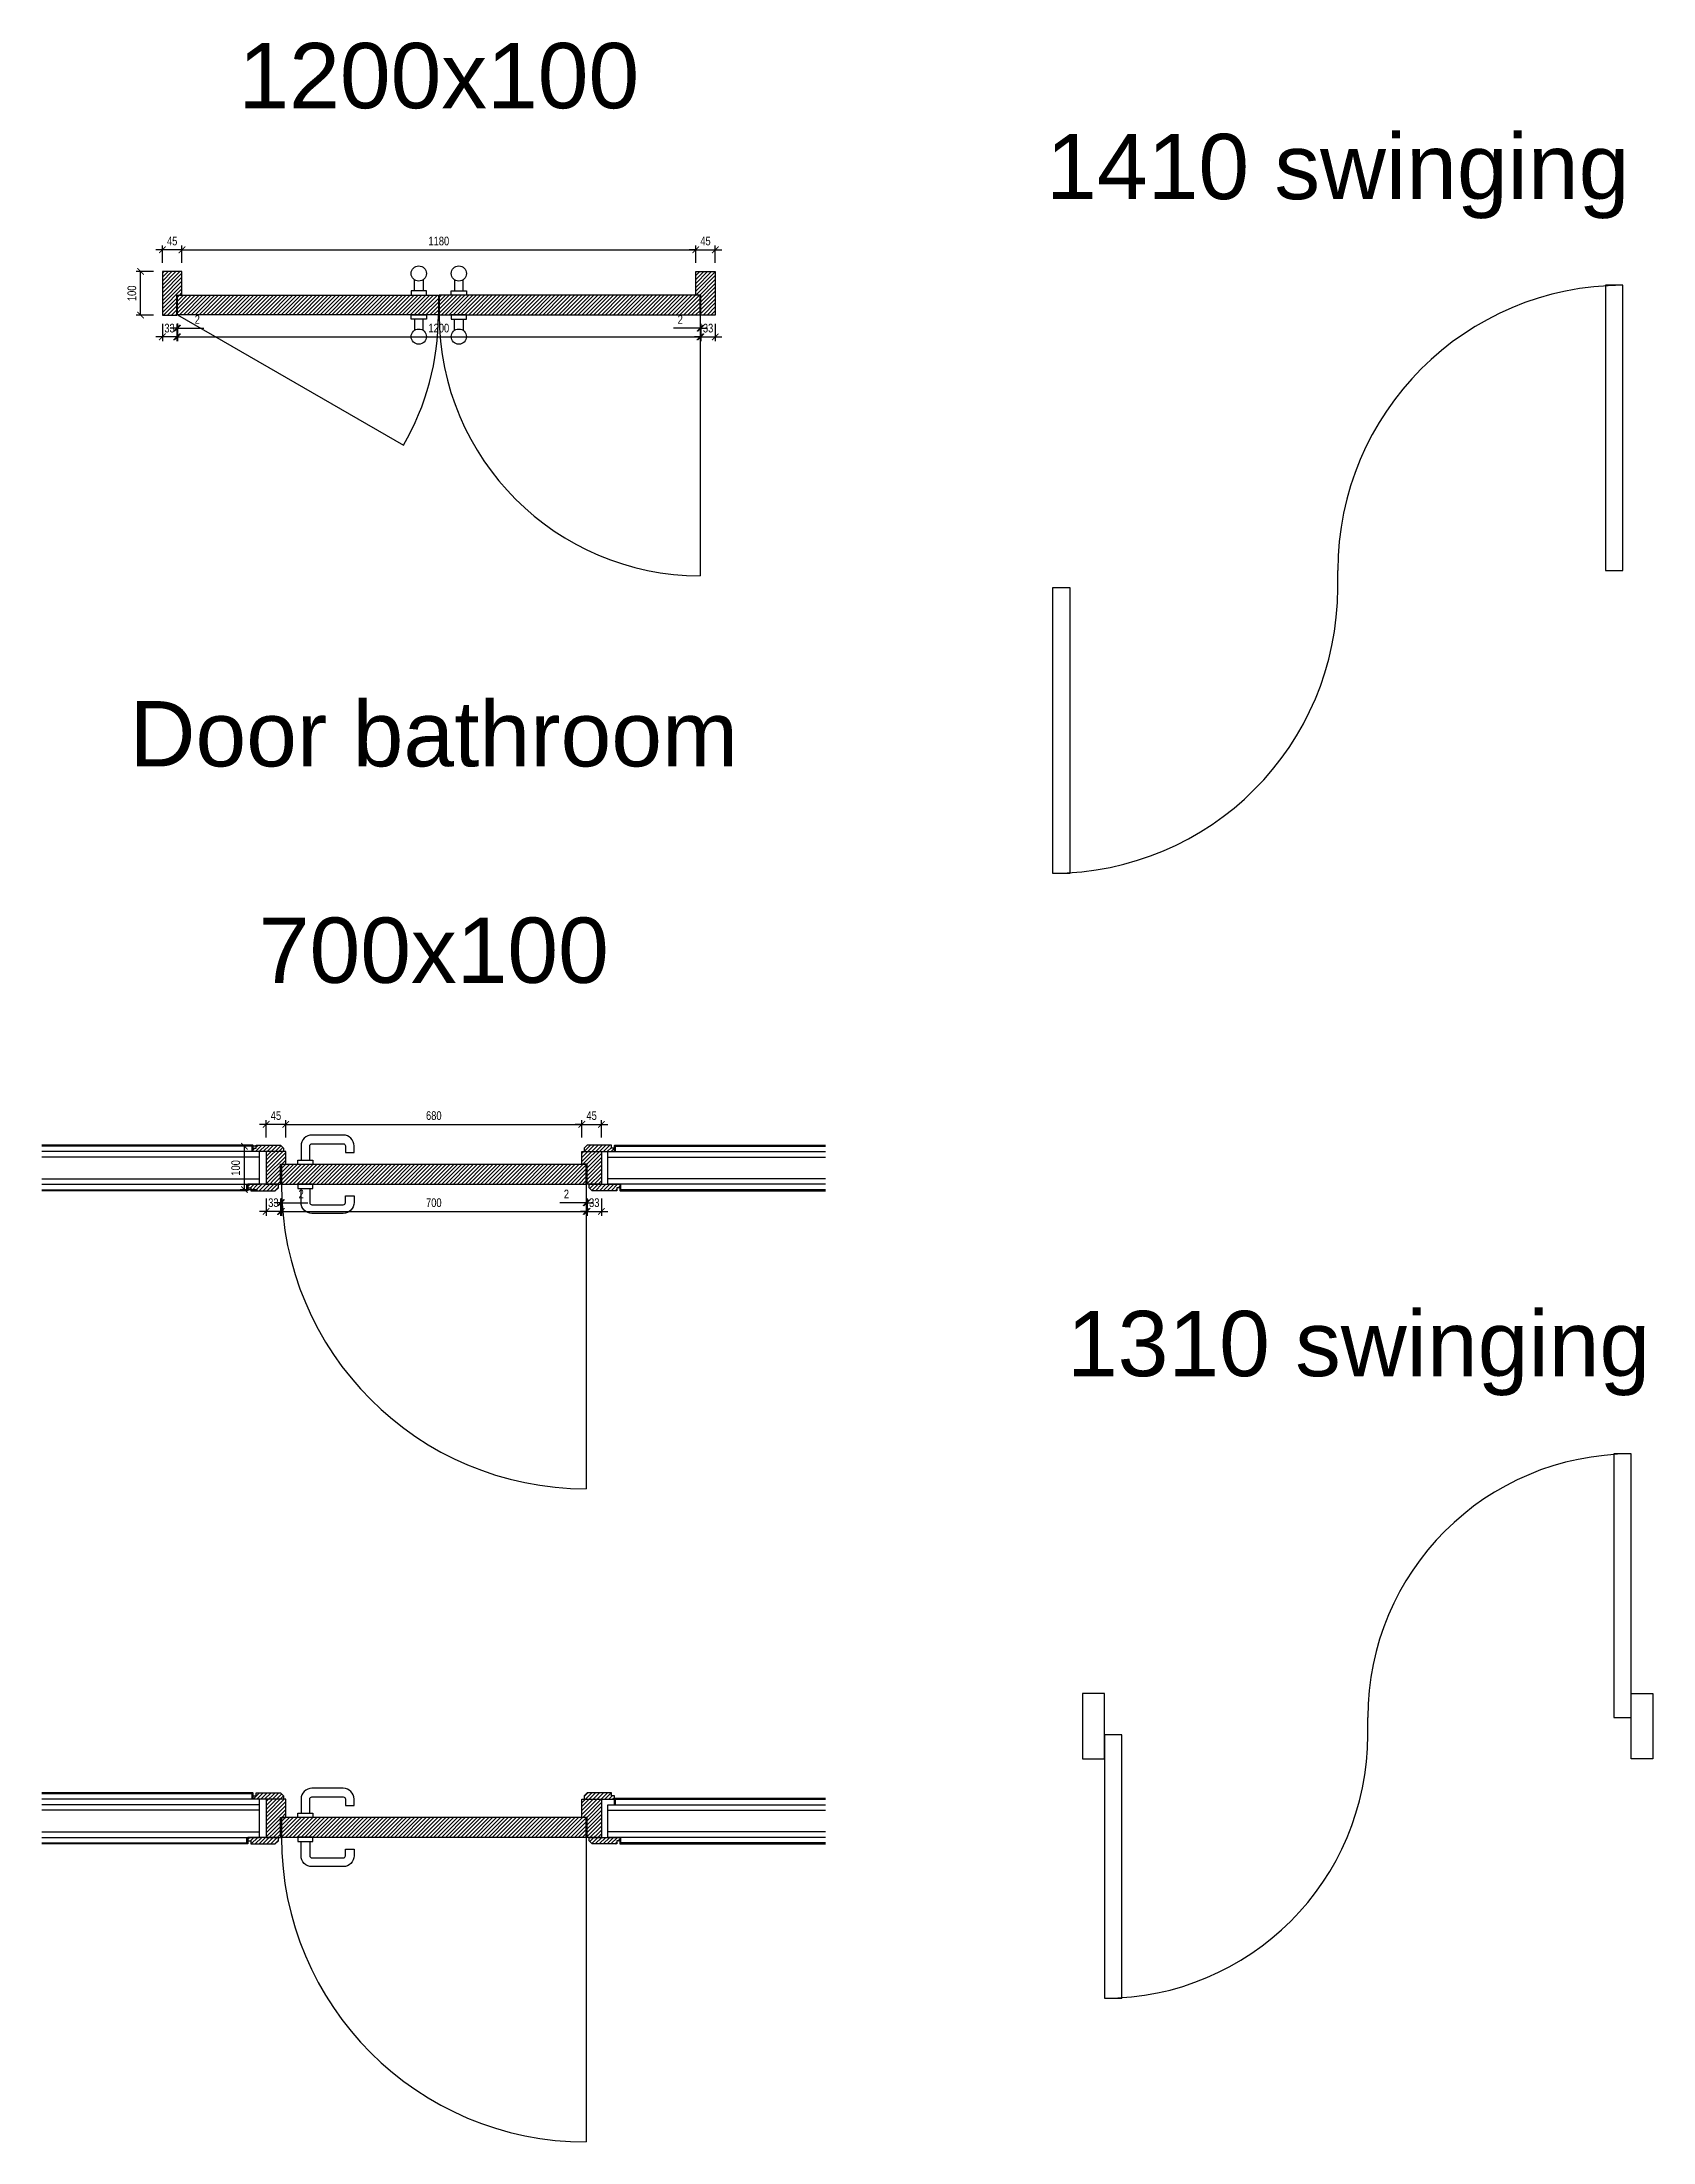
# Model space of a CAD drawing. Header units: millimetres. Extents: x 585 to 19233, y 2366 to 15159.
# Drawn here: x 12213 to 15914, y 4509 to 9332 of the extents above; entities that cross this region are included whole.
import ezdxf
from ezdxf.enums import TextEntityAlignment as Align

# ---------------------------------------------------------------- set-up
doc = ezdxf.new("R2010")
doc.units = ezdxf.units.MM
for name, color, linetype in [('AR doors', 4, 'Continuous'), ('AR doors dim', 4, 'Continuous'), ('AR wall', 5, 'Continuous')]:
    doc.layers.add(name, color=color, linetype=linetype)
doc.styles.add('Arial', font='arial.ttf')
doc.styles.add('Romrust', font='romrust.shx', dxfattribs={"width": 0.8})
doc.dimstyles.new('II 10', dxfattribs={"dimscale": 10, "dimtxt": 2, "dimasz": 1.5, "dimexe": 1, "dimexo": 2, "dimgap": 1, "dimtad": 1, "dimdec": 0, "dimzin": 9, "dimdsep": 46, "dimtxsty": 'Romrust', "dimblk": 'ARCHTICK', "dimcen": 0, "dimclrt": 3, "dimadec": 0, "dimazin": 0, "dimtfac": 0.666667, "dimtdec": 0, "dimtix": 1, "dimtmove": 0, "dimatfit": 0, "dimfxl": 1, "dimtvp": 1, "dimtolj": 1, "dimarcsym": 0})

msp = doc.modelspace()

# ---------------------------------------------------------------- texts
at = {"layer": 'Defpoints', "style": 'Arial'}
for s, p in [('1200x100', (13124.7, 9254.4)), ('1410 swinging', (15189.5, 9027)), ('Door bathroom', (13113.2, 7745.9)), ('700x100', (13113.2, 7245.9)), ('1310 swinging', (15237.2, 6323.9))]:
    msp.add_text(s, height=150, dxfattribs=at).set_placement(p, align=Align.MIDDLE)

# ---------------------------------------------------------------- blocks, each defined once
blk = doc.blocks.new('_ArchTick')
at = {"color": 0, "linetype": 'ByBlock', "lineweight": 0, "const_width": 0.15}
blk.add_lwpolyline([(-0.5, -0.5), (0.5, 0.5)], dxfattribs=at)
blk = doc.blocks.new('*D150')
at = {"layer": 'AR doors dim', "color": 0, "lineweight": -2, "transparency": 16777216}
for p, q in [((12763.2, 6676.4), (12763.2, 6635.9)), ((13463.2, 6676.4), (13463.2, 6635.9)), ((12763.2, 6645.9), (13463.2, 6645.9))]:
    blk.add_line(p, q, dxfattribs=at)
at = {"layer": 'Defpoints', "color": 0, "transparency": 16777216}
for p in [(12763.2, 6696.4), (13463.2, 6696.4), (13463.2, 6645.9)]:
    blk.add_point(p, dxfattribs=at)
at = {"layer": 'AR doors dim', "color": 0, "lineweight": -2, "transparency": 16777216, "xscale": 15, "yscale": 15, "zscale": 15, "rotation": 180}
blk.add_blockref('_ArchTick', (12763.2, 6645.9), dxfattribs=at)
at = {"layer": 'AR doors dim', "color": 0, "lineweight": -2, "transparency": 16777216, "xscale": 15, "yscale": 15, "zscale": 15}
blk.add_blockref('_ArchTick', (13463.2, 6645.9), dxfattribs=at)
at = {"layer": 'AR doors dim', "color": 3, "transparency": 16777216, "insert": (13113.2, 6665.9), "char_height": 20, "attachment_point": 5, "style": 'Romrust'}
blk.add_mtext('\\A1;700', dxfattribs=at)
blk = doc.blocks.new('*D151')
at = {"layer": 'AR doors dim', "color": 0, "lineweight": -2, "transparency": 16777216}
for p, q in [((12728.2, 6675.9), (12728.2, 6635.9)), ((12761.2, 6675.9), (12761.2, 6635.9)), ((12728.2, 6645.9), (12713.2, 6645.9)), ((12761.2, 6645.9), (12728.2, 6645.9)), ((12761.2, 6645.9), (12776.2, 6645.9))]:
    blk.add_line(p, q, dxfattribs=at)
at = {"layer": 'Defpoints', "color": 0, "transparency": 16777216}
for p in [(12728.2, 6695.9), (12761.2, 6695.9), (12728.2, 6645.9)]:
    blk.add_point(p, dxfattribs=at)
at = {"layer": 'AR doors dim', "color": 0, "lineweight": -2, "transparency": 16777216, "xscale": 15, "yscale": 15, "zscale": 15}
blk.add_blockref('_ArchTick', (12728.2, 6645.9), dxfattribs=at)
at = {"layer": 'AR doors dim', "color": 0, "lineweight": -2, "transparency": 16777216, "xscale": 15, "yscale": 15, "zscale": 15, "rotation": 180}
blk.add_blockref('_ArchTick', (12761.2, 6645.9), dxfattribs=at)
at = {"layer": 'AR doors dim', "color": 3, "transparency": 16777216, "insert": (12744.7, 6665.9), "char_height": 20, "attachment_point": 5, "style": 'Romrust'}
blk.add_mtext('\\A1;33', dxfattribs=at)
blk = doc.blocks.new('*D152')
at = {"layer": 'AR doors dim', "color": 0, "lineweight": -2, "transparency": 16777216}
for p, q in [((12761.2, 6665.9), (12746.2, 6665.9)), ((12761.2, 6675.9), (12761.2, 6655.9)), ((12761.2, 6665.9), (12763.2, 6665.9)), ((12763.2, 6676.4), (12763.2, 6655.9)), ((12763.2, 6665.9), (12823.9, 6665.9))]:
    blk.add_line(p, q, dxfattribs=at)
at = {"layer": 'Defpoints', "color": 0, "transparency": 16777216}
for p in [(12761.2, 6695.9), (12763.2, 6696.4), (12763.2, 6665.9)]:
    blk.add_point(p, dxfattribs=at)
at = {"layer": 'AR doors dim', "color": 0, "lineweight": -2, "transparency": 16777216, "xscale": 15, "yscale": 15, "zscale": 15}
blk.add_blockref('_ArchTick', (12761.2, 6665.9), dxfattribs=at)
at = {"layer": 'AR doors dim', "color": 0, "lineweight": -2, "transparency": 16777216, "xscale": 15, "yscale": 15, "zscale": 15, "rotation": 180}
blk.add_blockref('_ArchTick', (12763.2, 6665.9), dxfattribs=at)
at = {"layer": 'AR doors dim', "color": 3, "transparency": 16777216, "insert": (12808.6, 6685.9), "char_height": 20, "attachment_point": 5, "style": 'Romrust'}
blk.add_mtext('\\A1;2', dxfattribs=at)
blk = doc.blocks.new('*D153')
at = {"layer": 'AR doors dim', "color": 0, "lineweight": -2, "transparency": 16777216}
for p, q in [((12773.2, 6815.9), (12773.2, 6855.9)), ((13453.2, 6815.9), (13453.2, 6855.9)), ((12773.2, 6845.9), (13453.2, 6845.9))]:
    blk.add_line(p, q, dxfattribs=at)
at = {"layer": 'Defpoints', "color": 0, "transparency": 16777216}
for p in [(13453.2, 6845.9), (12773.2, 6795.9), (13453.2, 6795.9)]:
    blk.add_point(p, dxfattribs=at)
at = {"layer": 'AR doors dim', "color": 0, "lineweight": -2, "transparency": 16777216, "xscale": 15, "yscale": 15, "zscale": 15, "rotation": 180}
blk.add_blockref('_ArchTick', (12773.2, 6845.9), dxfattribs=at)
at = {"layer": 'AR doors dim', "color": 0, "lineweight": -2, "transparency": 16777216, "xscale": 15, "yscale": 15, "zscale": 15}
blk.add_blockref('_ArchTick', (13453.2, 6845.9), dxfattribs=at)
at = {"layer": 'AR doors dim', "color": 3, "transparency": 16777216, "insert": (13113.2, 6865.9), "char_height": 20, "attachment_point": 5, "style": 'Romrust'}
blk.add_mtext('\\A1;680', dxfattribs=at)
blk = doc.blocks.new('*D154')
at = {"layer": 'AR doors dim', "color": 0, "lineweight": -2, "transparency": 16777216}
for p, q in [((13453.2, 6815.9), (13453.2, 6855.9)), ((13498.2, 6815.9), (13498.2, 6855.9)), ((13453.2, 6845.9), (13438.2, 6845.9)), ((13453.2, 6845.9), (13498.2, 6845.9)), ((13498.2, 6845.9), (13513.2, 6845.9))]:
    blk.add_line(p, q, dxfattribs=at)
at = {"layer": 'Defpoints', "color": 0, "transparency": 16777216}
for p in [(13498.2, 6845.9), (13453.2, 6795.9), (13498.2, 6795.9)]:
    blk.add_point(p, dxfattribs=at)
at = {"layer": 'AR doors dim', "color": 0, "lineweight": -2, "transparency": 16777216, "xscale": 15, "yscale": 15, "zscale": 15}
blk.add_blockref('_ArchTick', (13453.2, 6845.9), dxfattribs=at)
at = {"layer": 'AR doors dim', "color": 0, "lineweight": -2, "transparency": 16777216, "xscale": 15, "yscale": 15, "zscale": 15, "rotation": 180}
blk.add_blockref('_ArchTick', (13498.2, 6845.9), dxfattribs=at)
at = {"layer": 'AR doors dim', "color": 3, "transparency": 16777216, "insert": (13475.7, 6865.9), "char_height": 20, "attachment_point": 5, "style": 'Romrust'}
blk.add_mtext('\\A1;45', dxfattribs=at)
blk = doc.blocks.new('*D155')
at = {"layer": 'AR doors dim', "color": 0, "lineweight": -2, "transparency": 16777216}
for p, q in [((12728.2, 6815.9), (12728.2, 6855.9)), ((12773.2, 6815.9), (12773.2, 6855.9)), ((12728.2, 6845.9), (12713.2, 6845.9)), ((12773.2, 6845.9), (12728.2, 6845.9)), ((12773.2, 6845.9), (12788.2, 6845.9))]:
    blk.add_line(p, q, dxfattribs=at)
at = {"layer": 'Defpoints', "color": 0, "transparency": 16777216}
for p in [(12728.2, 6845.9), (12728.2, 6795.9), (12773.2, 6795.9)]:
    blk.add_point(p, dxfattribs=at)
at = {"layer": 'AR doors dim', "color": 0, "lineweight": -2, "transparency": 16777216, "xscale": 15, "yscale": 15, "zscale": 15}
blk.add_blockref('_ArchTick', (12728.2, 6845.9), dxfattribs=at)
at = {"layer": 'AR doors dim', "color": 0, "lineweight": -2, "transparency": 16777216, "xscale": 15, "yscale": 15, "zscale": 15, "rotation": 180}
blk.add_blockref('_ArchTick', (12773.2, 6845.9), dxfattribs=at)
at = {"layer": 'AR doors dim', "color": 3, "transparency": 16777216, "insert": (12750.7, 6865.9), "char_height": 20, "attachment_point": 5, "style": 'Romrust'}
blk.add_mtext('\\A1;45', dxfattribs=at)
blk = doc.blocks.new('*D156')
at = {"layer": 'AR doors dim', "color": 0, "lineweight": -2, "transparency": 16777216}
for p, q in [((12708.2, 6795.9), (12668.2, 6795.9)), ((12678.2, 6695.9), (12678.2, 6795.9)), ((12708.2, 6695.9), (12668.2, 6695.9))]:
    blk.add_line(p, q, dxfattribs=at)
at = {"layer": 'Defpoints', "color": 0, "transparency": 16777216}
for p in [(12678.2, 6795.9), (12728.2, 6795.9), (12728.2, 6695.9)]:
    blk.add_point(p, dxfattribs=at)
at = {"layer": 'AR doors dim', "color": 0, "lineweight": -2, "transparency": 16777216, "xscale": 15, "yscale": 15, "zscale": 15}
for p, rotation in [((12678.2, 6795.9), 90), ((12678.2, 6695.9), 270)]:
    blk.add_blockref('_ArchTick', p, dxfattribs=dict(at, rotation=rotation))
at = {"layer": 'AR doors dim', "color": 3, "transparency": 16777216, "insert": (12658.2, 6745.9), "char_height": 20, "attachment_point": 5, "rotation": 90, "style": 'Romrust'}
blk.add_mtext('\\A1;100', dxfattribs=at)
blk = doc.blocks.new('*D157')
at = {"layer": 'AR doors dim', "color": 0, "lineweight": -2, "transparency": 16777216}
for p, q in [((13465.2, 6675.9), (13465.2, 6635.9)), ((13498.2, 6675.9), (13498.2, 6635.9)), ((13465.2, 6645.9), (13450.2, 6645.9)), ((13465.2, 6645.9), (13498.2, 6645.9)), ((13498.2, 6645.9), (13513.2, 6645.9))]:
    blk.add_line(p, q, dxfattribs=at)
at = {"layer": 'Defpoints', "color": 0, "transparency": 16777216}
for p in [(13465.2, 6695.9), (13498.2, 6695.9), (13498.2, 6645.9)]:
    blk.add_point(p, dxfattribs=at)
at = {"layer": 'AR doors dim', "color": 0, "lineweight": -2, "transparency": 16777216, "xscale": 15, "yscale": 15, "zscale": 15}
blk.add_blockref('_ArchTick', (13465.2, 6645.9), dxfattribs=at)
at = {"layer": 'AR doors dim', "color": 0, "lineweight": -2, "transparency": 16777216, "xscale": 15, "yscale": 15, "zscale": 15, "rotation": 180}
blk.add_blockref('_ArchTick', (13498.2, 6645.9), dxfattribs=at)
at = {"layer": 'AR doors dim', "color": 3, "transparency": 16777216, "insert": (13481.7, 6665.9), "char_height": 20, "attachment_point": 5, "style": 'Romrust'}
blk.add_mtext('\\A1;33', dxfattribs=at)
blk = doc.blocks.new('*D158')
at = {"layer": 'AR doors dim', "color": 0, "lineweight": -2, "transparency": 16777216}
for p, q in [((13463.2, 6665.9), (13402.6, 6665.9)), ((13463.2, 6676.4), (13463.2, 6655.9)), ((13465.2, 6665.9), (13463.2, 6665.9)), ((13465.2, 6675.9), (13465.2, 6655.9)), ((13465.2, 6665.9), (13480.2, 6665.9))]:
    blk.add_line(p, q, dxfattribs=at)
at = {"layer": 'Defpoints', "color": 0, "transparency": 16777216}
for p in [(13463.2, 6696.4), (13463.2, 6665.9), (13465.2, 6695.9)]:
    blk.add_point(p, dxfattribs=at)
at = {"layer": 'AR doors dim', "color": 0, "lineweight": -2, "transparency": 16777216, "xscale": 15, "yscale": 15, "zscale": 15}
blk.add_blockref('_ArchTick', (13463.2, 6665.9), dxfattribs=at)
at = {"layer": 'AR doors dim', "color": 0, "lineweight": -2, "transparency": 16777216, "xscale": 15, "yscale": 15, "zscale": 15, "rotation": 180}
blk.add_blockref('_ArchTick', (13465.2, 6665.9), dxfattribs=at)
at = {"layer": 'AR doors dim', "color": 3, "transparency": 16777216, "insert": (13417.9, 6685.9), "char_height": 20, "attachment_point": 5, "style": 'Romrust'}
blk.add_mtext('\\A1;2', dxfattribs=at)
blk = doc.blocks.new('door bathroom 1200x100 plan')
h = blk.add_hatch()
h.set_pattern_fill('LINE', color=8, scale=2, angle=45, style=0)
h.set_pattern_definition([(45, (-5000, 2500), (-4.490128, 4.490128), [])])
h.paths.add_polyline_path([(1, -49.5), (600, -49.5), (600, -4.5), (1, -4.5)])
h.paths.add_polyline_path([(-1, -49.5), (-600, -49.5), (-600, -4.5), (-1, -4.5)])
h.paths.add_polyline_path([(635, -50), (602, -50), (602, -4), (590, -4), (590, 50), (635, 50)])
h.paths.add_polyline_path([(-635, -50), (-602, -50), (-602, -4), (-590, -4), (-590, 50), (-635, 50)])
at = {"color": 8}
for p, q in [((-600, -49.5), (-81.3, -349)), ((600, -49.5), (600, -648.5))]:
    blk.add_line(p, q, dxfattribs=at)
at = {"color": 0}
for points in [[(-635, -50), (-602, -50), (-602, -4), (-590, -4), (-590, 50), (-635, 50), (-635, -50)], [(635, -50), (602, -50), (602, -4), (590, -4), (590, 50), (635, 50), (635, -50)]]:
    blk.add_lwpolyline(points, dxfattribs=at)
at = {"color": 8}
for points in [[(-28.5, 5.5), (-63.5, 5.5), (-63.5, -4.5), (-28.5, -4.5)], [(28.5, 5.5), (63.5, 5.5), (63.5, -4.5), (28.5, -4.5)], [(-28.5, -59.5), (-63.5, -59.5), (-63.5, -49.5), (-28.5, -49.5)], [(28.5, -59.5), (63.5, -59.5), (63.5, -49.5), (28.5, -49.5)]]:
    blk.add_lwpolyline(points, close=True, dxfattribs=at)
for points in [[(-36, 31.1), (-36, 5.5), (-56, 5.5), (-56, 31.1)], [(36, 31.1), (36, 5.5), (56, 5.5), (56, 31.1)], [(-36, -85.1), (-36, -59.5), (-56, -59.5), (-56, -85.1)], [(36, -85.1), (36, -59.5), (56, -59.5), (56, -85.1)]]:
    blk.add_lwpolyline(points, dxfattribs=at)
at = {"color": 0}
for points in [[(-1, -49.5), (-600, -49.5), (-600, -4.5), (-1, -4.5)], [(1, -49.5), (600, -49.5), (600, -4.5), (1, -4.5)]]:
    blk.add_lwpolyline(points, close=True, dxfattribs=at)
at = {"color": 8}
for centre in [(-46, 45.5), (46, 45.5), (-46, -99.5), (46, -99.5)]:
    blk.add_circle(centre, 17.5, dxfattribs=at)
for centre, start, end in [((-600, -49.5), 330, 0), ((600, -49.5), 180, 270)]:
    blk.add_arc(centre, 599, start, end, dxfattribs=at)
blk = doc.blocks.new('*D159')
at = {"layer": 'AR doors dim', "color": 0, "lineweight": -2, "transparency": 16777216}
for p, q in [((12524.7, 8684.9), (12524.7, 8644.4)), ((13724.7, 8684.9), (13724.7, 8644.4)), ((12524.7, 8654.4), (13724.7, 8654.4))]:
    blk.add_line(p, q, dxfattribs=at)
at = {"layer": 'Defpoints', "color": 0, "transparency": 16777216}
for p in [(12524.7, 8704.9), (13724.7, 8704.9), (13724.7, 8654.4)]:
    blk.add_point(p, dxfattribs=at)
at = {"layer": 'AR doors dim', "color": 0, "lineweight": -2, "transparency": 16777216, "xscale": 15, "yscale": 15, "zscale": 15, "rotation": 180}
blk.add_blockref('_ArchTick', (12524.7, 8654.4), dxfattribs=at)
at = {"layer": 'AR doors dim', "color": 0, "lineweight": -2, "transparency": 16777216, "xscale": 15, "yscale": 15, "zscale": 15}
blk.add_blockref('_ArchTick', (13724.7, 8654.4), dxfattribs=at)
at = {"layer": 'AR doors dim', "color": 3, "transparency": 16777216, "insert": (13124.7, 8674.4), "char_height": 20, "attachment_point": 5, "style": 'Romrust'}
blk.add_mtext('\\A1;1200', dxfattribs=at)
blk = doc.blocks.new('*D160')
at = {"layer": 'AR doors dim', "color": 0, "lineweight": -2, "transparency": 16777216}
for p, q in [((12489.7, 8684.4), (12489.7, 8644.4)), ((12522.7, 8684.4), (12522.7, 8644.4)), ((12489.7, 8654.4), (12474.7, 8654.4)), ((12522.7, 8654.4), (12489.7, 8654.4)), ((12522.7, 8654.4), (12537.7, 8654.4))]:
    blk.add_line(p, q, dxfattribs=at)
at = {"layer": 'Defpoints', "color": 0, "transparency": 16777216}
for p in [(12489.7, 8704.4), (12522.7, 8704.4), (12489.7, 8654.4)]:
    blk.add_point(p, dxfattribs=at)
at = {"layer": 'AR doors dim', "color": 0, "lineweight": -2, "transparency": 16777216, "xscale": 15, "yscale": 15, "zscale": 15}
blk.add_blockref('_ArchTick', (12489.7, 8654.4), dxfattribs=at)
at = {"layer": 'AR doors dim', "color": 0, "lineweight": -2, "transparency": 16777216, "xscale": 15, "yscale": 15, "zscale": 15, "rotation": 180}
blk.add_blockref('_ArchTick', (12522.7, 8654.4), dxfattribs=at)
at = {"layer": 'AR doors dim', "color": 3, "transparency": 16777216, "insert": (12506.2, 8674.4), "char_height": 20, "attachment_point": 5, "style": 'Romrust'}
blk.add_mtext('\\A1;33', dxfattribs=at)
blk = doc.blocks.new('*D161')
at = {"layer": 'AR doors dim', "color": 0, "lineweight": -2, "transparency": 16777216}
for p, q in [((12522.7, 8684.4), (12522.7, 8664.4)), ((12524.7, 8684.9), (12524.7, 8664.4)), ((12522.7, 8674.4), (12507.7, 8674.4)), ((12522.7, 8674.4), (12524.7, 8674.4)), ((12524.7, 8674.4), (12585.3, 8674.4))]:
    blk.add_line(p, q, dxfattribs=at)
at = {"layer": 'Defpoints', "color": 0, "transparency": 16777216}
for p in [(12522.7, 8704.4), (12524.7, 8704.9), (12524.7, 8674.4)]:
    blk.add_point(p, dxfattribs=at)
at = {"layer": 'AR doors dim', "color": 0, "lineweight": -2, "transparency": 16777216, "xscale": 15, "yscale": 15, "zscale": 15}
blk.add_blockref('_ArchTick', (12522.7, 8674.4), dxfattribs=at)
at = {"layer": 'AR doors dim', "color": 0, "lineweight": -2, "transparency": 16777216, "xscale": 15, "yscale": 15, "zscale": 15, "rotation": 180}
blk.add_blockref('_ArchTick', (12524.7, 8674.4), dxfattribs=at)
at = {"layer": 'AR doors dim', "color": 3, "transparency": 16777216, "insert": (12570, 8694.4), "char_height": 20, "attachment_point": 5, "style": 'Romrust'}
blk.add_mtext('\\A1;2', dxfattribs=at)
blk = doc.blocks.new('*D162')
at = {"layer": 'AR doors dim', "color": 0, "lineweight": -2, "transparency": 16777216}
for p, q in [((12534.7, 8824.4), (12534.7, 8864.4)), ((12534.7, 8854.4), (13714.7, 8854.4)), ((13714.7, 8824.4), (13714.7, 8864.4))]:
    blk.add_line(p, q, dxfattribs=at)
at = {"layer": 'Defpoints', "color": 0, "transparency": 16777216}
for p in [(13714.7, 8854.4), (12534.7, 8804.4), (13714.7, 8804.4)]:
    blk.add_point(p, dxfattribs=at)
at = {"layer": 'AR doors dim', "color": 0, "lineweight": -2, "transparency": 16777216, "xscale": 15, "yscale": 15, "zscale": 15, "rotation": 180}
blk.add_blockref('_ArchTick', (12534.7, 8854.4), dxfattribs=at)
at = {"layer": 'AR doors dim', "color": 0, "lineweight": -2, "transparency": 16777216, "xscale": 15, "yscale": 15, "zscale": 15}
blk.add_blockref('_ArchTick', (13714.7, 8854.4), dxfattribs=at)
at = {"layer": 'AR doors dim', "color": 3, "transparency": 16777216, "insert": (13124.7, 8874.4), "char_height": 20, "attachment_point": 5, "style": 'Romrust'}
blk.add_mtext('\\A1;1180', dxfattribs=at)
blk = doc.blocks.new('*D163')
at = {"layer": 'AR doors dim', "color": 0, "lineweight": -2, "transparency": 16777216}
for p, q in [((13714.7, 8854.4), (13699.7, 8854.4)), ((13714.7, 8824.4), (13714.7, 8864.4)), ((13714.7, 8854.4), (13759.7, 8854.4)), ((13759.7, 8824.4), (13759.7, 8864.4)), ((13759.7, 8854.4), (13774.7, 8854.4))]:
    blk.add_line(p, q, dxfattribs=at)
at = {"layer": 'Defpoints', "color": 0, "transparency": 16777216}
for p in [(13759.7, 8854.4), (13714.7, 8804.4), (13759.7, 8804.4)]:
    blk.add_point(p, dxfattribs=at)
at = {"layer": 'AR doors dim', "color": 0, "lineweight": -2, "transparency": 16777216, "xscale": 15, "yscale": 15, "zscale": 15}
blk.add_blockref('_ArchTick', (13714.7, 8854.4), dxfattribs=at)
at = {"layer": 'AR doors dim', "color": 0, "lineweight": -2, "transparency": 16777216, "xscale": 15, "yscale": 15, "zscale": 15, "rotation": 180}
blk.add_blockref('_ArchTick', (13759.7, 8854.4), dxfattribs=at)
at = {"layer": 'AR doors dim', "color": 3, "transparency": 16777216, "insert": (13737.2, 8874.4), "char_height": 20, "attachment_point": 5, "style": 'Romrust'}
blk.add_mtext('\\A1;45', dxfattribs=at)
blk = doc.blocks.new('*D164')
at = {"layer": 'AR doors dim', "color": 0, "lineweight": -2, "transparency": 16777216}
for p, q in [((12489.7, 8854.4), (12474.7, 8854.4)), ((12489.7, 8824.4), (12489.7, 8864.4)), ((12534.7, 8854.4), (12489.7, 8854.4)), ((12534.7, 8824.4), (12534.7, 8864.4)), ((12534.7, 8854.4), (12549.7, 8854.4))]:
    blk.add_line(p, q, dxfattribs=at)
at = {"layer": 'Defpoints', "color": 0, "transparency": 16777216}
for p in [(12489.7, 8854.4), (12489.7, 8804.4), (12534.7, 8804.4)]:
    blk.add_point(p, dxfattribs=at)
at = {"layer": 'AR doors dim', "color": 0, "lineweight": -2, "transparency": 16777216, "xscale": 15, "yscale": 15, "zscale": 15}
blk.add_blockref('_ArchTick', (12489.7, 8854.4), dxfattribs=at)
at = {"layer": 'AR doors dim', "color": 0, "lineweight": -2, "transparency": 16777216, "xscale": 15, "yscale": 15, "zscale": 15, "rotation": 180}
blk.add_blockref('_ArchTick', (12534.7, 8854.4), dxfattribs=at)
at = {"layer": 'AR doors dim', "color": 3, "transparency": 16777216, "insert": (12512.2, 8874.4), "char_height": 20, "attachment_point": 5, "style": 'Romrust'}
blk.add_mtext('\\A1;45', dxfattribs=at)
blk = doc.blocks.new('*D165')
at = {"layer": 'AR doors dim', "color": 0, "lineweight": -2, "transparency": 16777216}
for p, q in [((12469.7, 8804.4), (12429.7, 8804.4)), ((12439.7, 8704.4), (12439.7, 8804.4)), ((12469.7, 8704.4), (12429.7, 8704.4))]:
    blk.add_line(p, q, dxfattribs=at)
at = {"layer": 'Defpoints', "color": 0, "transparency": 16777216}
for p in [(12439.7, 8804.4), (12489.7, 8804.4), (12489.7, 8704.4)]:
    blk.add_point(p, dxfattribs=at)
at = {"layer": 'AR doors dim', "color": 0, "lineweight": -2, "transparency": 16777216, "xscale": 15, "yscale": 15, "zscale": 15}
for p, rotation in [((12439.7, 8804.4), 90), ((12439.7, 8704.4), 270)]:
    blk.add_blockref('_ArchTick', p, dxfattribs=dict(at, rotation=rotation))
at = {"layer": 'AR doors dim', "color": 3, "transparency": 16777216, "insert": (12419.7, 8754.4), "char_height": 20, "attachment_point": 5, "rotation": 90, "style": 'Romrust'}
blk.add_mtext('\\A1;100', dxfattribs=at)
blk = doc.blocks.new('*D166')
at = {"layer": 'AR doors dim', "color": 0, "lineweight": -2, "transparency": 16777216}
for p, q in [((13726.7, 8684.4), (13726.7, 8644.4)), ((13759.7, 8684.4), (13759.7, 8644.4)), ((13726.7, 8654.4), (13711.7, 8654.4)), ((13726.7, 8654.4), (13759.7, 8654.4)), ((13759.7, 8654.4), (13774.7, 8654.4))]:
    blk.add_line(p, q, dxfattribs=at)
at = {"layer": 'Defpoints', "color": 0, "transparency": 16777216}
for p in [(13726.7, 8704.4), (13759.7, 8704.4), (13759.7, 8654.4)]:
    blk.add_point(p, dxfattribs=at)
at = {"layer": 'AR doors dim', "color": 0, "lineweight": -2, "transparency": 16777216, "xscale": 15, "yscale": 15, "zscale": 15}
blk.add_blockref('_ArchTick', (13726.7, 8654.4), dxfattribs=at)
at = {"layer": 'AR doors dim', "color": 0, "lineweight": -2, "transparency": 16777216, "xscale": 15, "yscale": 15, "zscale": 15, "rotation": 180}
blk.add_blockref('_ArchTick', (13759.7, 8654.4), dxfattribs=at)
at = {"layer": 'AR doors dim', "color": 3, "transparency": 16777216, "insert": (13743.2, 8674.4), "char_height": 20, "attachment_point": 5, "style": 'Romrust'}
blk.add_mtext('\\A1;33', dxfattribs=at)
blk = doc.blocks.new('*D167')
at = {"layer": 'AR doors dim', "color": 0, "lineweight": -2, "transparency": 16777216}
for p, q in [((13724.7, 8684.9), (13724.7, 8664.4)), ((13726.7, 8684.4), (13726.7, 8664.4)), ((13724.7, 8674.4), (13664, 8674.4)), ((13726.7, 8674.4), (13724.7, 8674.4)), ((13726.7, 8674.4), (13741.7, 8674.4))]:
    blk.add_line(p, q, dxfattribs=at)
at = {"layer": 'Defpoints', "color": 0, "transparency": 16777216}
for p in [(13724.7, 8704.9), (13726.7, 8704.4), (13724.7, 8674.4)]:
    blk.add_point(p, dxfattribs=at)
at = {"layer": 'AR doors dim', "color": 0, "lineweight": -2, "transparency": 16777216, "xscale": 15, "yscale": 15, "zscale": 15}
blk.add_blockref('_ArchTick', (13724.7, 8674.4), dxfattribs=at)
at = {"layer": 'AR doors dim', "color": 0, "lineweight": -2, "transparency": 16777216, "xscale": 15, "yscale": 15, "zscale": 15, "rotation": 180}
blk.add_blockref('_ArchTick', (13726.7, 8674.4), dxfattribs=at)
at = {"layer": 'AR doors dim', "color": 3, "transparency": 16777216, "insert": (13679.3, 8694.4), "char_height": 20, "attachment_point": 5, "style": 'Romrust'}
blk.add_mtext('\\A1;2', dxfattribs=at)
blk = doc.blocks.new('door bathroom 700 plan 70')
h = blk.add_hatch()
h.set_pattern_fill('LINE', color=8, scale=2, angle=45, style=0)
h.set_pattern_definition([(45, (-5000, -5e-12), (-4.490128, 4.490128), [])])
h.paths.add_polyline_path([(-350, -37), (350, -37), (350, 8), (-350, 8)])
h.paths.add_polyline_path([(345, 37.5), (415, 37.5), (415, 45.5), (408, 45.5), (408, 52.5), (352, 52.5), (345, 45.5)])
h.paths.add_polyline_path([(385, -37.5), (352, -37.5), (352, 8.5), (340, 8.5), (340, 37.5), (385, 37.5)])
h.paths.add_polyline_path([(357, -37.5), (427, -37.5), (427, -45.5), (420, -45.5), (420, -52.5), (364, -52.5), (357, -45.5)])
h.paths.add_polyline_path([(-352, -37.5), (-352, 8.5), (-340, 8.5), (-340, 37.5), (-385, 37.5), (-385, -37.5)])
h.paths.add_polyline_path([(-345, 37.5), (-415, 37.5), (-415, 45.5), (-408, 45.5), (-408, 52.5), (-352, 52.5), (-345, 45.5)])
h.paths.add_polyline_path([(-357, -37.5), (-427, -37.5), (-427, -45.5), (-420, -45.5), (-420, -52.5), (-364, -52.5), (-357, -45.5)])
at = {"color": 8}
blk.add_line((350, -37), (350, -737), dxfattribs=at)
at = {"color": 0, "ltscale": 10}
for points in [[(-345, 37.5), (-415, 37.5), (-415, 45.5), (-408, 45.5), (-408, 52.5), (-352, 52.5), (-345, 45.5), (-345, 37.5)], [(345, 37.5), (415, 37.5), (415, 45.5), (408, 45.5), (408, 52.5), (352, 52.5), (345, 45.5), (345, 37.5)], [(-357, -37.5), (-427, -37.5), (-427, -45.5), (-420, -45.5), (-420, -52.5), (-364, -52.5), (-357, -45.5), (-357, -37.5)], [(357, -37.5), (427, -37.5), (427, -45.5), (420, -45.5), (420, -52.5), (364, -52.5), (357, -45.5), (357, -37.5)]]:
    blk.add_lwpolyline(points, dxfattribs=at)
at = {"color": 8}
for points in [[(-208, 75.5), (-280, 75.5, 0.414214), (-305, 50.5), (-305, 18), (-285, 18), (-285, 50.5, -0.414214), (-280, 55.5), (-208, 55.5, -0.414214), (-203, 50.5), (-203, 35.5), (-183, 35.5), (-183, 50.5, 0.414214)], [(-208, -104.5), (-280, -104.5, -0.414214), (-305, -79.5), (-305, -47), (-285, -47), (-285, -79.5, 0.414214), (-280, -84.5), (-208, -84.5, 0.414214), (-203, -79.5), (-203, -64.5), (-183, -64.5), (-183, -79.5, -0.414214)]]:
    blk.add_lwpolyline(points, format="xyb", close=True, dxfattribs=at)
at = {"color": 0}
for points in [[(-352, -37.5), (-352, 8.5), (-340, 8.5), (-340, 37.5), (-385, 37.5), (-385, -37.5), (-352, -37.5)], [(385, -37.5), (352, -37.5), (352, 8.5), (340, 8.5), (340, 37.5), (385, 37.5), (385, -37.5)]]:
    blk.add_lwpolyline(points, dxfattribs=at)
blk.add_lwpolyline([(-350, -37), (350, -37), (350, 8), (-350, 8)], close=True, dxfattribs=at)
at = {"color": 8}
for points in [[(-312.5, 18), (-277.5, 18), (-277.5, 8), (-312.5, 8)], [(-312.5, -47), (-277.5, -47), (-277.5, -37), (-312.5, -37)]]:
    blk.add_lwpolyline(points, close=True, dxfattribs=at)
blk.add_arc((350, -37), 700, 180, 270, dxfattribs=at)
blk = doc.blocks.new('door bathroom 700 plan 70 112.5')
h = blk.add_hatch()
h.set_pattern_fill('LINE', color=8, scale=2, angle=45, style=0)
h.set_pattern_definition([(45, (-5000, -5e-12), (-4.490128, 4.490128), [])])
h.paths.add_polyline_path([(-350, -37), (350, -37), (350, 8), (-350, 8)])
h.paths.add_polyline_path([(345, 50), (415, 50), (415, 58), (408, 58), (408, 65), (352, 65), (345, 58)])
h.paths.add_polyline_path([(385, -37.5), (352, -37.5), (352, 8.5), (340, 8.5), (340, 50), (385, 50)])
h.paths.add_polyline_path([(357, -37.5), (427, -37.5), (427, -45.5), (420, -45.5), (420, -52.5), (364, -52.5), (357, -45.5)])
h.paths.add_polyline_path([(-352, -37.5), (-352, 8.5), (-340, 8.5), (-340, 50), (-385, 50), (-385, -37.5)])
h.paths.add_polyline_path([(-345, 50), (-415, 50), (-415, 58), (-408, 58), (-408, 65), (-352, 65), (-345, 58)])
h.paths.add_polyline_path([(-357, -37.5), (-427, -37.5), (-427, -45.5), (-420, -45.5), (-420, -52.5), (-364, -52.5), (-357, -45.5)])
at = {"color": 8}
blk.add_line((350, -37), (350, -737), dxfattribs=at)
at = {"color": 0, "ltscale": 10}
for points in [[(-345, 50), (-415, 50), (-415, 58), (-408, 58), (-408, 65), (-352, 65), (-345, 58), (-345, 50)], [(345, 50), (415, 50), (415, 58), (408, 58), (408, 65), (352, 65), (345, 58), (345, 50)], [(-357, -37.5), (-427, -37.5), (-427, -45.5), (-420, -45.5), (-420, -52.5), (-364, -52.5), (-357, -45.5), (-357, -37.5)], [(357, -37.5), (427, -37.5), (427, -45.5), (420, -45.5), (420, -52.5), (364, -52.5), (357, -45.5), (357, -37.5)]]:
    blk.add_lwpolyline(points, dxfattribs=at)
at = {"color": 0}
for points in [[(-352, -37.5), (-352, 8.5), (-340, 8.5), (-340, 50), (-385, 50), (-385, -37.5), (-352, -37.5)], [(385, -37.5), (352, -37.5), (352, 8.5), (340, 8.5), (340, 50), (385, 50), (385, -37.5)]]:
    blk.add_lwpolyline(points, dxfattribs=at)
at = {"color": 8}
for points in [[(-208, 75.5), (-280, 75.5, 0.414214), (-305, 50.5), (-305, 18), (-285, 18), (-285, 50.5, -0.414214), (-280, 55.5), (-208, 55.5, -0.414214), (-203, 50.5), (-203, 35.5), (-183, 35.5), (-183, 50.5, 0.414214)], [(-208, -104.5), (-280, -104.5, -0.414214), (-305, -79.5), (-305, -47), (-285, -47), (-285, -79.5, 0.414214), (-280, -84.5), (-208, -84.5, 0.414214), (-203, -79.5), (-203, -64.5), (-183, -64.5), (-183, -79.5, -0.414214)]]:
    blk.add_lwpolyline(points, format="xyb", close=True, dxfattribs=at)
at = {"color": 0}
blk.add_lwpolyline([(-350, -37), (350, -37), (350, 8), (-350, 8)], close=True, dxfattribs=at)
at = {"color": 8}
for points in [[(-312.5, 18), (-277.5, 18), (-277.5, 8), (-312.5, 8)], [(-312.5, -47), (-277.5, -47), (-277.5, -37), (-312.5, -37)]]:
    blk.add_lwpolyline(points, close=True, dxfattribs=at)
blk.add_arc((350, -37), 700, 180, 270, dxfattribs=at)
blk = doc.blocks.new('D1310 swinging')
for points in [[(605, 20), (605, 625), (565, 625), (565, 20), (605, 20)], [(-605, -20), (-605, -625), (-565, -625), (-565, -20), (-605, -20)]]:
    blk.add_lwpolyline(points)
at = {"color": 0}
blk.add_lwpolyline([(0, -20), (0, 20)], dxfattribs=at)
for centre, start, end in [((605, 20), 90, 180), ((-605, -20), 270, 0)]:
    blk.add_arc(centre, 605, start, end, dxfattribs=at)
blk = doc.blocks.new('D1410 swinging')
for points in [[(655, 20), (655, 675), (615, 675), (615, 20), (655, 20)], [(-655, -20), (-655, -675), (-615, -675), (-615, -20), (-655, -20)]]:
    blk.add_lwpolyline(points)
at = {"color": 0}
blk.add_lwpolyline([(0, -20), (0, 20)], dxfattribs=at)
for centre, start, end in [((655, 20), 90, 180), ((-655, -20), 270, 0)]:
    blk.add_arc(centre, 655, start, end, dxfattribs=at)

# ---------------------------------------------------------------- dimensions: what is measured, and where the dimension line sits
at = {"layer": 'AR doors dim'}
for base, p1, p2, picture, middle in [((12489.7, 8854.4), (12534.7, 8804.4), (12489.7, 8804.4), '*D164', (12512.2, 8874.4)), ((13714.7, 8854.4), (12534.7, 8804.4), (13714.7, 8804.4), '*D162', (13124.7, 8874.4)), ((13759.7, 8854.4), (13714.7, 8804.4), (13759.7, 8804.4), '*D163', (13737.2, 8874.4)), ((12489.7, 8654.4), (12522.7, 8704.4), (12489.7, 8704.4), '*D160', (12506.2, 8674.4)), ((13724.7, 8654.4), (12524.7, 8704.9), (13724.7, 8704.9), '*D159', (13124.7, 8674.4)), ((12728.2, 6845.9), (12773.2, 6795.9), (12728.2, 6795.9), '*D155', (12750.7, 6865.9)), ((13453.2, 6845.9), (12773.2, 6795.9), (13453.2, 6795.9), '*D153', (13113.2, 6865.9)), ((13498.2, 6845.9), (13453.2, 6795.9), (13498.2, 6795.9), '*D154', (13475.7, 6865.9)), ((12728.2, 6645.9), (12761.2, 6695.9), (12728.2, 6695.9), '*D151', (12744.7, 6665.9)), ((13463.2, 6645.9), (12763.2, 6696.4), (13463.2, 6696.4), '*D150', (13113.2, 6665.9))]:
    dim = msp.add_linear_dim(base=base, p1=p1, p2=p2, dimstyle='II 10', dxfattribs=at)
    dim.commit()
    dim.dimension.update_dxf_attribs({"geometry": picture, "text_midpoint": middle})
for base, p1, p2, angle, picture, middle in [((12439.7, 8804.4), (12489.7, 8704.4), (12489.7, 8804.4), 270, '*D165', (12419.7, 8754.4)), ((13759.7, 8654.4), (13726.7, 8704.4), (13759.7, 8704.4), 180, '*D166', (13743.2, 8674.4)), ((12678.2, 6795.9), (12728.2, 6695.9), (12728.2, 6795.9), 270, '*D156', (12658.2, 6745.9)), ((13498.2, 6645.9), (13465.2, 6695.9), (13498.2, 6695.9), 180, '*D157', (13481.7, 6665.9))]:
    dim = msp.add_linear_dim(base=base, p1=p1, p2=p2, angle=angle, dimstyle='II 10', dxfattribs=at)
    dim.commit()
    dim.dimension.update_dxf_attribs({"geometry": picture, "text_midpoint": middle})
for base, p1, p2, picture, middle in [((12524.7, 8674.4), (12522.7, 8704.4), (12524.7, 8704.9), '*D161', (12570, 8674.4)), ((12763.2, 6665.9), (12761.2, 6695.9), (12763.2, 6696.4), '*D152', (12808.6, 6665.9))]:
    dim = msp.add_linear_dim(base=base, p1=p1, p2=p2, angle=180, dimstyle='II 10', dxfattribs=at)
    dim.commit()
    dim.dimension.update_dxf_attribs({"geometry": picture, "text_midpoint": middle, "dimtype": 160})
for base, p1, p2, picture, middle in [((13724.7, 8674.4), (13726.7, 8704.4), (13724.7, 8704.9), '*D167', (13679.3, 8674.4)), ((13463.2, 6665.9), (13465.2, 6695.9), (13463.2, 6696.4), '*D158', (13417.9, 6665.9))]:
    dim = msp.add_linear_dim(base=base, p1=p1, p2=p2, dimstyle='II 10', dxfattribs=at)
    dim.commit()
    dim.dimension.update_dxf_attribs({"geometry": picture, "text_midpoint": middle, "dimtype": 160})

# ---------------------------------------------------------------- linework, layer by layer
at = {"layer": 'AR doors', "color": 3}
for points in [[(14603.5, 5388.9), (14653.5, 5388.9), (14653.5, 5538.9), (14603.5, 5538.9)], [(15913.5, 5388.9), (15863.5, 5388.9), (15863.5, 5538.9), (15913.5, 5538.9)]]:
    msp.add_lwpolyline(points, close=True, dxfattribs=at)
at = {"layer": 'AR wall', "color": 8}
for points in [[(12698.2, 6783.4), (12698.2, 6796.9, 0.414214), (12696.7, 6798.4), (12213.2, 6798.4)], [(13528.2, 6783.4), (13528.2, 6796.9, -0.414214), (13529.7, 6798.4), (14013.2, 6798.4)], [(12686.2, 6708.4), (12686.2, 6694.9, -0.414214), (12684.7, 6693.4), (12213.2, 6693.4)], [(13540.2, 6708.4), (13540.2, 6694.9, 0.414214), (13541.7, 6693.4), (14013.2, 6693.4)], [(12698.2, 5295.9), (12698.2, 5309.4, 0.414214), (12696.7, 5310.9), (12213.2, 5310.9)], [(13528.2, 5283.4), (13528.2, 5296.9, -0.414214), (13529.7, 5298.4), (14013.2, 5298.4)], [(12686.2, 5208.4), (12686.2, 5194.9, -0.414214), (12684.7, 5193.4), (12213.2, 5193.4)], [(13540.2, 5208.4), (13540.2, 5194.9, 0.414214), (13541.7, 5193.4), (14013.2, 5193.4)]]:
    msp.add_lwpolyline(points, format="xyb", dxfattribs=at)
at = {"layer": 'AR wall'}
for points in [[(12213.2, 6695.9), (12683.7, 6695.9), (12683.7, 6708.4), (12713.2, 6708.4), (12713.2, 6783.4), (12695.7, 6783.4), (12695.7, 6795.9), (12213.2, 6795.9)], [(14013.2, 6695.9), (13542.7, 6695.9), (13542.7, 6708.4), (13513.2, 6708.4), (13513.2, 6783.4), (13530.7, 6783.4), (13530.7, 6795.9), (14013.2, 6795.9)], [(12213.2, 5195.9), (12683.7, 5195.9), (12683.7, 5208.4), (12713.2, 5208.4), (12713.2, 5295.9), (12695.7, 5295.9), (12695.7, 5308.4), (12213.2, 5308.4)], [(14013.2, 5195.9), (13542.7, 5195.9), (13542.7, 5208.4), (13513.2, 5208.4), (13513.2, 5283.4), (13530.7, 5283.4), (13530.7, 5295.9), (14013.2, 5295.9)]]:
    msp.add_lwpolyline(points, dxfattribs=at)
at = {"layer": 'AR wall', "color": 7}
for points in [[(12695.7, 6783.4), (12213.2, 6783.4)], [(12713.2, 6770.9), (12213.2, 6770.9)], [(13513.2, 6770.9), (14013.2, 6770.9)], [(13530.7, 6783.4), (14013.2, 6783.4)], [(12213.2, 6720.9), (12713.2, 6720.9)], [(12213.2, 6708.4), (12683.7, 6708.4)], [(14013.2, 6720.9), (13513.2, 6720.9)], [(14013.2, 6708.4), (13542.7, 6708.4)], [(12695.7, 5295.9), (12213.2, 5295.9)], [(12713.2, 5283.4), (12213.2, 5283.4)], [(12713.2, 5270.9), (12213.2, 5270.9)], [(13513.2, 5270.9), (14013.2, 5270.9)], [(13530.7, 5283.4), (14013.2, 5283.4)], [(12213.2, 5220.9), (12713.2, 5220.9)], [(14013.2, 5220.9), (13513.2, 5220.9)], [(12213.2, 5208.4), (12683.7, 5208.4)], [(14013.2, 5208.4), (13542.7, 5208.4)]]:
    msp.add_lwpolyline(points, dxfattribs=at)

# ---------------------------------------------------------------- block references
at = {"layer": 'AR doors', "color": 3}
for name, p in [('door bathroom 1200x100 plan', (13124.7, 8754.4)), ('door bathroom 700 plan 70', (13113.2, 6745.9)), ('door bathroom 700 plan 70 112.5', (13113.2, 5245.9))]:
    msp.add_blockref(name, p, dxfattribs=at)
at = {"layer": 'AR doors', "color": 8}
for name, p in [('D1410 swinging', (15189.5, 8097.8)), ('D1310 swinging', (15258.5, 5463.9))]:
    msp.add_blockref(name, p, dxfattribs=at)

msp.set_redraw_order([(e.dxf.handle, doc.entitydb.next_handle()) for e in msp.query("TEXT MTEXT ATTDEF DIMENSION ARC_DIMENSION")])  # texts and dimensions are drawn at this point

doc.saveas('drawing.dxf')
